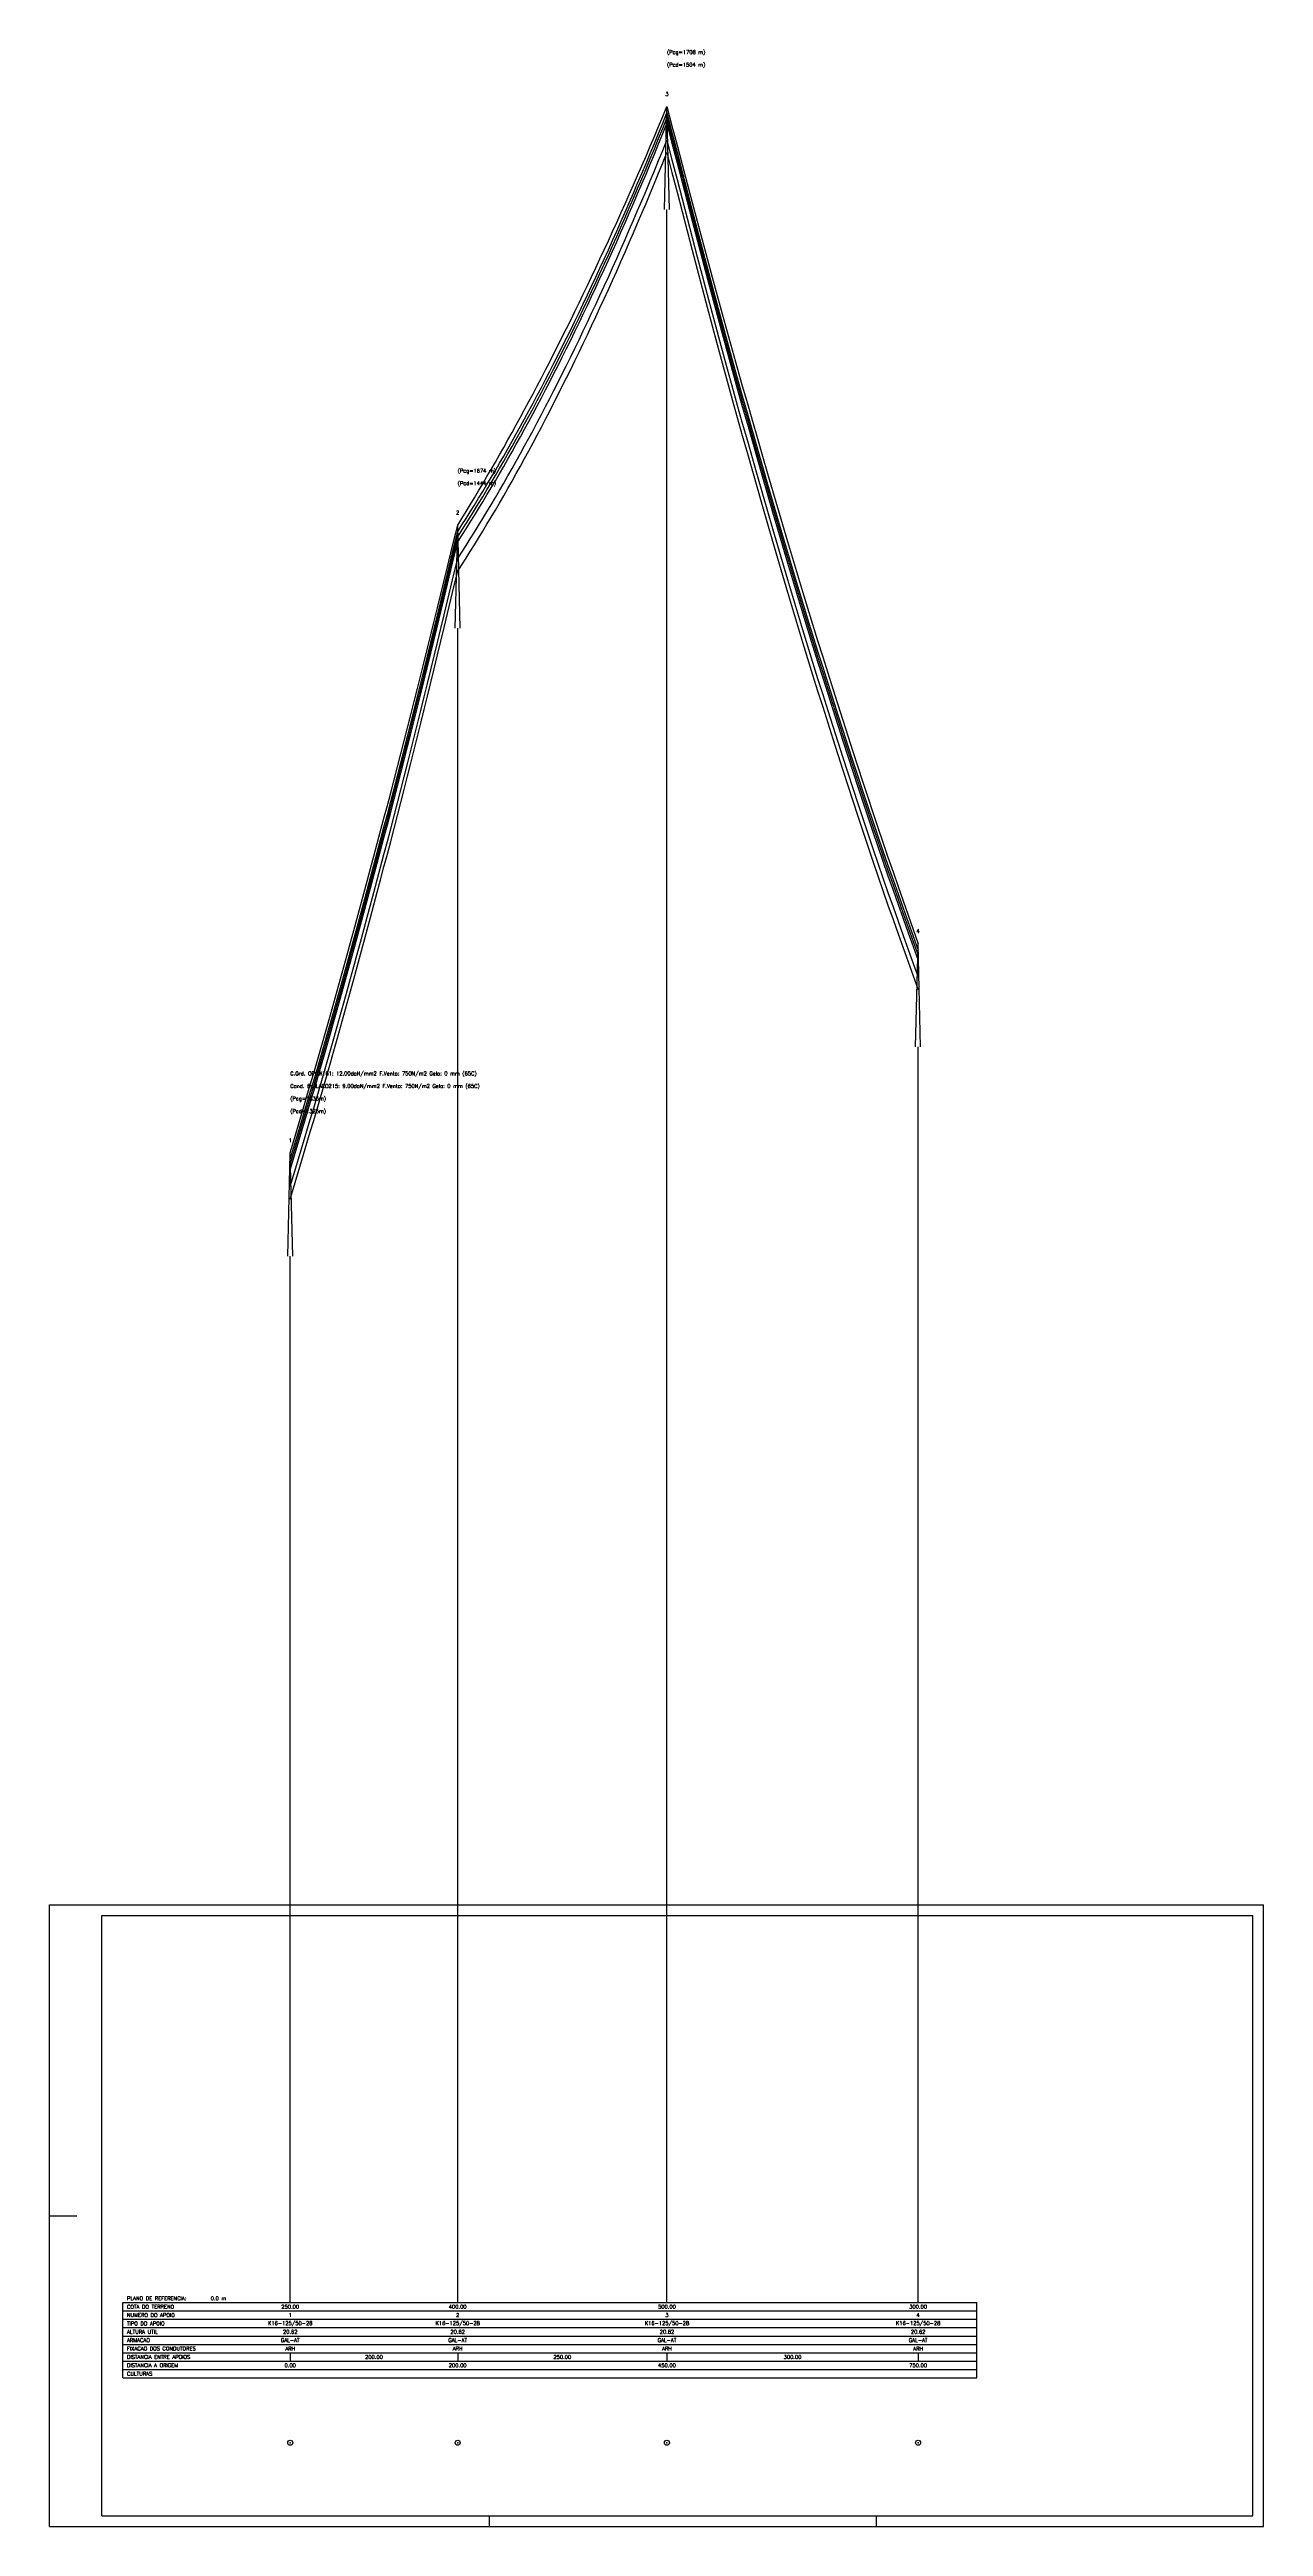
# Model space of a CAD drawing. Extents: x -288 to 1162, y -268 to 2691.
import ezdxf
from ezdxf.enums import TextEntityAlignment as Align

# ---------------------------------------------------------------- set-up
doc = ezdxf.new("R2010")
doc.units = 0
for name, color, linetype in [('legenda_cercadura_exterior', 7, 'CONTINUOUS'), ('legenda_cercadura_interior', 2, 'CONTINUOUS'), ('legenda_guitarra_exterior', 3, 'CONTINUOUS'), ('legenda_guitarra_interior', 7, 'CONTINUOUS'), ('legenda_guitarra_texto', 7, 'CONTINUOUS'), ('perfil_cabos', 7, 'CONTINUOUS'), ('perfil_curva_1', 90, 'CONTINUOUS'), ('perfil_curva_2', 20, 'CONTINUOUS'), ('perfil_postes', 4, 'CONTINUOUS'), ('planta_postes', 3, 'CONTINUOUS')]:
    doc.layers.add(name, color=color, linetype=linetype)
doc.styles.get("Standard").update_dxf_attribs({"font": 'romans'})

# ---------------------------------------------------------------- blocks, each defined once
blk = doc.blocks.new('POSTEBETAO')
at = {"layer": 'PLANTA_POSTES', "color": 0, "linetype": 'CONTINUOUS'}
blk.add_circle((0, 0), 3, dxfattribs=at)

msp = doc.modelspace()

# ---------------------------------------------------------------- linework, layer by layer
at = {"layer": 'LEGENDA_CERCADURA_EXTERIOR', "linetype": 'CONTINUOUS'}
for p, q in [((-287.5, -267.5), (-287.5, 475)), ((-287.5, 475), (1162.5, 475)), ((1162.5, -267.5), (1162.5, 475)), ((-287.5, 103.75), (-255, 103.75)), ((237.5, -255), (237.5, -267.5)), ((700, -255), (700, -267.5)), ((-287.5, -267.5), (1162.5, -267.5))]:
    msp.add_line(p, q, dxfattribs=at)
at = {"layer": 'LEGENDA_CERCADURA_INTERIOR', "linetype": 'CONTINUOUS'}
for p, q in [((-225, -255), (-225, 462.5)), ((-225, 462.5), (1150, 462.5)), ((1150, -255), (1150, 462.5)), ((-225, -255), (1150, -255))]:
    msp.add_line(p, q, dxfattribs=at)
at = {"layer": 'LEGENDA_GUITARRA_EXTERIOR', "linetype": 'CONTINUOUS'}
for p, q in [((-200, 0), (820, 0)), ((-200, -90), (-200, 0)), ((820, -90), (820, 0)), ((-200, -90), (820, -90))]:
    msp.add_line(p, q, dxfattribs=at)
at = {"layer": 'LEGENDA_GUITARRA_INTERIOR', "linetype": 'CONTINUOUS'}
for p, q in [((-200, -10), (820, -10)), ((-200, -20), (820, -20)), ((-200, -30), (820, -30)), ((-200, -40), (820, -40)), ((-200, -50), (820, -50)), ((-200, -60), (820, -60)), ((-200, -70), (820, -70)), ((-200, -80), (820, -80))]:
    msp.add_line(p, q, dxfattribs=at)
at = {"layer": 'LEGENDA_GUITARRA_TEXTO', "linetype": 'CONTINUOUS'}
for p, q in [((450, 0), (450, 2500)), ((200, 0), (200, 2000)), ((750, 0), (750, 1500)), ((0, 0), (0, 1250)), ((0, -60), (0, -70)), ((200, -60), (200, -70)), ((450, -60), (450, -70)), ((750, -60), (750, -70))]:
    msp.add_line(p, q, dxfattribs=at)
at = {"layer": 'PERFIL_CABOS'}
for points in [[(200, 2123.15), (205, 2131.196), (210, 2139.32), (215, 2147.523), (220, 2155.805), (225, 2164.165), (230, 2172.604), (235, 2181.122), (240, 2189.718), (245, 2198.394), (250, 2207.149), (255, 2215.983), (260, 2224.896), (265, 2233.888), (270, 2242.96), (275, 2252.111), (280, 2261.342), (285, 2270.653), (290, 2280.043), (295, 2289.513), (300, 2299.063), (305, 2308.692), (310, 2318.402), (315, 2328.192), (320, 2338.063), (325, 2348.013), (330, 2358.044), (335, 2368.155), (340, 2378.347), (345, 2388.62), (350, 2398.974), (355, 2409.408), (360, 2419.923), (365, 2430.519), (370, 2441.197), (375, 2451.955), (380, 2462.795), (385, 2473.717), (390, 2484.72), (395, 2495.804), (400, 2506.971), (405, 2518.219), (410, 2529.549), (415, 2540.961), (420, 2552.455), (425, 2564.031), (430, 2575.69), (435, 2587.431), (440, 2599.255), (445, 2611.161), (450, 2623.15)], [(200, 2115.6), (205, 2123.337), (210, 2131.164), (215, 2139.082), (220, 2147.091), (225, 2155.191), (230, 2163.382), (235, 2171.664), (240, 2180.037), (245, 2188.502), (250, 2197.058), (255, 2205.706), (260, 2214.445), (265, 2223.277), (270, 2232.2), (275, 2241.215), (280, 2250.322), (285, 2259.521), (290, 2268.813), (295, 2278.197), (300, 2287.673), (305, 2297.242), (310, 2306.904), (315, 2316.659), (320, 2326.507), (325, 2336.448), (330, 2346.482), (335, 2356.61), (340, 2366.831), (345, 2377.145), (350, 2387.553), (355, 2398.056), (360, 2408.652), (365, 2419.342), (370, 2430.126), (375, 2441.005), (380, 2451.978), (385, 2463.046), (390, 2474.209), (395, 2485.466), (400, 2496.819), (405, 2508.266), (410, 2519.809), (415, 2531.448), (420, 2543.182), (425, 2555.011), (430, 2566.937), (435, 2578.958), (440, 2591.076), (445, 2603.29), (450, 2615.6)], [(200, 2109.35), (205, 2117.087), (210, 2124.914), (215, 2132.832), (220, 2140.841), (225, 2148.941), (230, 2157.132), (235, 2165.414), (240, 2173.787), (245, 2182.252), (250, 2190.808), (255, 2199.456), (260, 2208.195), (265, 2217.027), (270, 2225.95), (275, 2234.965), (280, 2244.072), (285, 2253.271), (290, 2262.563), (295, 2271.947), (300, 2281.423), (305, 2290.992), (310, 2300.654), (315, 2310.409), (320, 2320.257), (325, 2330.198), (330, 2340.232), (335, 2350.36), (340, 2360.581), (345, 2370.895), (350, 2381.303), (355, 2391.806), (360, 2402.402), (365, 2413.092), (370, 2423.876), (375, 2434.755), (380, 2445.728), (385, 2456.796), (390, 2467.959), (395, 2479.216), (400, 2490.569), (405, 2502.016), (410, 2513.559), (415, 2525.198), (420, 2536.932), (425, 2548.761), (430, 2560.687), (435, 2572.708), (440, 2584.826), (445, 2597.04), (450, 2609.35)], [(450, 2623.15), (456, 2599.996), (462, 2576.975), (468, 2554.087), (474, 2531.331), (480, 2508.707), (486, 2486.216), (492, 2463.855), (498, 2441.626), (504, 2419.528), (510, 2397.561), (516, 2375.724), (522, 2354.018), (528, 2332.441), (534, 2310.994), (540, 2289.677), (546, 2268.488), (552, 2247.429), (558, 2226.498), (564, 2205.695), (570, 2185.021), (576, 2164.474), (582, 2144.055), (588, 2123.764), (594, 2103.599), (600, 2083.562), (606, 2063.651), (612, 2043.866), (618, 2024.207), (624, 2004.675), (630, 1985.268), (636, 1965.986), (642, 1946.829), (648, 1927.798), (654, 1908.891), (660, 1890.108), (666, 1871.45), (672, 1852.916), (678, 1834.505), (684, 1816.218), (690, 1798.054), (696, 1780.014), (702, 1762.096), (708, 1744.301), (714, 1726.628), (720, 1709.077), (726, 1691.649), (732, 1674.342), (738, 1657.157), (744, 1640.093), (750, 1623.15)], [(450, 2615.6), (456, 2592.009), (462, 2568.57), (468, 2545.283), (474, 2522.147), (480, 2499.163), (486, 2476.329), (492, 2453.645), (498, 2431.111), (504, 2408.726), (510, 2386.491), (516, 2364.404), (522, 2342.466), (528, 2320.677), (534, 2299.034), (540, 2277.54), (546, 2256.192), (552, 2234.991), (558, 2213.937), (564, 2193.029), (570, 2172.266), (576, 2151.649), (582, 2131.177), (588, 2110.849), (594, 2090.666), (600, 2070.628), (606, 2050.733), (612, 2030.981), (618, 2011.373), (624, 1991.907), (630, 1972.584), (636, 1953.403), (642, 1934.364), (648, 1915.467), (654, 1896.711), (660, 1878.096), (666, 1859.622), (672, 1841.289), (678, 1823.095), (684, 1805.041), (690, 1787.127), (696, 1769.352), (702, 1751.716), (708, 1734.219), (714, 1716.861), (720, 1699.64), (726, 1682.557), (732, 1665.612), (738, 1648.804), (744, 1632.134), (750, 1615.6)], [(450, 2609.35), (456, 2585.759), (462, 2562.32), (468, 2539.033), (474, 2515.897), (480, 2492.913), (486, 2470.079), (492, 2447.395), (498, 2424.861), (504, 2402.476), (510, 2380.241), (516, 2358.154), (522, 2336.216), (528, 2314.427), (534, 2292.784), (540, 2271.29), (546, 2249.942), (552, 2228.741), (558, 2207.687), (564, 2186.779), (570, 2166.016), (576, 2145.399), (582, 2124.927), (588, 2104.599), (594, 2084.416), (600, 2064.378), (606, 2044.483), (612, 2024.731), (618, 2005.123), (624, 1985.657), (630, 1966.334), (636, 1947.153), (642, 1928.114), (648, 1909.217), (654, 1890.461), (660, 1871.846), (666, 1853.372), (672, 1835.039), (678, 1816.845), (684, 1798.791), (690, 1780.877), (696, 1763.102), (702, 1745.466), (708, 1727.969), (714, 1710.611), (720, 1693.39), (726, 1676.307), (732, 1659.362), (738, 1642.554), (744, 1625.884), (750, 1609.35)], [(200, 2103.1), (205, 2110.837), (210, 2118.664), (215, 2126.582), (220, 2134.591), (225, 2142.691), (230, 2150.882), (235, 2159.164), (240, 2167.537), (245, 2176.002), (250, 2184.558), (255, 2193.206), (260, 2201.945), (265, 2210.777), (270, 2219.7), (275, 2228.715), (280, 2237.822), (285, 2247.021), (290, 2256.313), (295, 2265.697), (300, 2275.173), (305, 2284.742), (310, 2294.404), (315, 2304.159), (320, 2314.007), (325, 2323.948), (330, 2333.982), (335, 2344.11), (340, 2354.331), (345, 2364.645), (350, 2375.053), (355, 2385.556), (360, 2396.152), (365, 2406.842), (370, 2417.626), (375, 2428.505), (380, 2439.478), (385, 2450.546), (390, 2461.709), (395, 2472.966), (400, 2484.319), (405, 2495.766), (410, 2507.309), (415, 2518.948), (420, 2530.682), (425, 2542.511), (430, 2554.437), (435, 2566.458), (440, 2578.576), (445, 2590.79), (450, 2603.1)], [(450, 2603.1), (456, 2579.509), (462, 2556.07), (468, 2532.783), (474, 2509.647), (480, 2486.663), (486, 2463.829), (492, 2441.145), (498, 2418.611), (504, 2396.226), (510, 2373.991), (516, 2351.904), (522, 2329.966), (528, 2308.177), (534, 2286.534), (540, 2265.04), (546, 2243.692), (552, 2222.491), (558, 2201.437), (564, 2180.529), (570, 2159.766), (576, 2139.149), (582, 2118.677), (588, 2098.349), (594, 2078.166), (600, 2058.128), (606, 2038.233), (612, 2018.481), (618, 1998.873), (624, 1979.407), (630, 1960.084), (636, 1940.903), (642, 1921.864), (648, 1902.967), (654, 1884.211), (660, 1865.596), (666, 1847.122), (672, 1828.789), (678, 1810.595), (684, 1792.541), (690, 1774.627), (696, 1756.852), (702, 1739.216), (708, 1721.719), (714, 1704.361), (720, 1687.14), (726, 1670.057), (732, 1653.112), (738, 1636.304), (744, 1619.634), (750, 1603.1)], [(0, 1373.15), (4, 1386.571), (8, 1400.056), (12, 1413.603), (16, 1427.214), (20, 1440.887), (24, 1454.624), (28, 1468.424), (32, 1482.288), (36, 1496.215), (40, 1510.206), (44, 1524.26), (48, 1538.378), (52, 1552.561), (56, 1566.807), (60, 1581.117), (64, 1595.492), (68, 1609.93), (72, 1624.434), (76, 1639.001), (80, 1653.634), (84, 1668.331), (88, 1683.092), (92, 1697.919), (96, 1712.811), (100, 1727.768), (104, 1742.79), (108, 1757.877), (112, 1773.03), (116, 1788.248), (120, 1803.532), (124, 1818.881), (128, 1834.296), (132, 1849.778), (136, 1865.325), (140, 1880.939), (144, 1896.618), (148, 1912.364), (152, 1928.177), (156, 1944.056), (160, 1960.002), (164, 1976.014), (168, 1992.093), (172, 2008.24), (176, 2024.453), (180, 2040.734), (184, 2057.082), (188, 2073.498), (192, 2089.981), (196, 2106.531), (200, 2123.15)], [(0, 1365.6), (4, 1378.776), (8, 1392.025), (12, 1405.347), (16, 1418.74), (20, 1432.207), (24, 1445.747), (28, 1459.359), (32, 1473.045), (36, 1486.804), (40, 1500.636), (44, 1514.541), (48, 1528.521), (52, 1542.574), (56, 1556.701), (60, 1570.901), (64, 1585.176), (68, 1599.526), (72, 1613.949), (76, 1628.448), (80, 1643.02), (84, 1657.668), (88, 1672.39), (92, 1687.188), (96, 1702.061), (100, 1717.009), (104, 1732.032), (108, 1747.131), (112, 1762.306), (116, 1777.557), (120, 1792.884), (124, 1808.287), (128, 1823.766), (132, 1839.321), (136, 1854.953), (140, 1870.662), (144, 1886.448), (148, 1902.311), (152, 1918.251), (156, 1934.268), (160, 1950.362), (164, 1966.535), (168, 1982.784), (172, 1999.112), (176, 2015.518), (180, 2032.002), (184, 2048.564), (188, 2065.205), (192, 2081.925), (196, 2098.723), (200, 2115.6)], [(0, 1359.35), (4, 1372.526), (8, 1385.775), (12, 1399.097), (16, 1412.49), (20, 1425.957), (24, 1439.497), (28, 1453.109), (32, 1466.795), (36, 1480.554), (40, 1494.386), (44, 1508.291), (48, 1522.271), (52, 1536.324), (56, 1550.451), (60, 1564.651), (64, 1578.926), (68, 1593.276), (72, 1607.699), (76, 1622.198), (80, 1636.77), (84, 1651.418), (88, 1666.14), (92, 1680.938), (96, 1695.811), (100, 1710.759), (104, 1725.782), (108, 1740.881), (112, 1756.056), (116, 1771.307), (120, 1786.634), (124, 1802.037), (128, 1817.516), (132, 1833.071), (136, 1848.703), (140, 1864.412), (144, 1880.198), (148, 1896.061), (152, 1912.001), (156, 1928.018), (160, 1944.112), (164, 1960.285), (168, 1976.534), (172, 1992.862), (176, 2009.268), (180, 2025.752), (184, 2042.314), (188, 2058.955), (192, 2075.675), (196, 2092.473), (200, 2109.35)], [(0, 1353.1), (4, 1366.276), (8, 1379.525), (12, 1392.847), (16, 1406.24), (20, 1419.707), (24, 1433.247), (28, 1446.859), (32, 1460.545), (36, 1474.304), (40, 1488.136), (44, 1502.041), (48, 1516.021), (52, 1530.074), (56, 1544.201), (60, 1558.401), (64, 1572.676), (68, 1587.026), (72, 1601.449), (76, 1615.948), (80, 1630.52), (84, 1645.168), (88, 1659.89), (92, 1674.688), (96, 1689.561), (100, 1704.509), (104, 1719.532), (108, 1734.631), (112, 1749.806), (116, 1765.057), (120, 1780.384), (124, 1795.787), (128, 1811.266), (132, 1826.821), (136, 1842.453), (140, 1858.162), (144, 1873.948), (148, 1889.811), (152, 1905.751), (156, 1921.768), (160, 1937.862), (164, 1954.035), (168, 1970.284), (172, 1986.612), (176, 2003.018), (180, 2019.502), (184, 2036.064), (188, 2052.705), (192, 2069.425), (196, 2086.223), (200, 2103.1)]]:
    msp.add_lwpolyline(points, dxfattribs=at)
at = {"layer": 'PERFIL_CURVA_1'}
for points in [[(200, 2083.1), (205, 2090.837), (210, 2098.664), (215, 2106.582), (220, 2114.591), (225, 2122.691), (230, 2130.882), (235, 2139.164), (240, 2147.537), (245, 2156.002), (250, 2164.558), (255, 2173.206), (260, 2181.945), (265, 2190.777), (270, 2199.7), (275, 2208.715), (280, 2217.822), (285, 2227.021), (290, 2236.313), (295, 2245.697), (300, 2255.173), (305, 2264.742), (310, 2274.404), (315, 2284.159), (320, 2294.007), (325, 2303.948), (330, 2313.982), (335, 2324.11), (340, 2334.331), (345, 2344.645), (350, 2355.053), (355, 2365.556), (360, 2376.152), (365, 2386.842), (370, 2397.626), (375, 2408.505), (380, 2419.478), (385, 2430.546), (390, 2441.709), (395, 2452.966), (400, 2464.319), (405, 2475.766), (410, 2487.309), (415, 2498.948), (420, 2510.682), (425, 2522.511), (430, 2534.437), (435, 2546.458), (440, 2558.576), (445, 2570.79), (450, 2583.1)], [(450, 2583.1), (456, 2559.509), (462, 2536.07), (468, 2512.783), (474, 2489.647), (480, 2466.663), (486, 2443.829), (492, 2421.145), (498, 2398.611), (504, 2376.226), (510, 2353.991), (516, 2331.904), (522, 2309.966), (528, 2288.177), (534, 2266.534), (540, 2245.04), (546, 2223.692), (552, 2202.491), (558, 2181.437), (564, 2160.529), (570, 2139.766), (576, 2119.149), (582, 2098.677), (588, 2078.349), (594, 2058.166), (600, 2038.128), (606, 2018.233), (612, 1998.481), (618, 1978.873), (624, 1959.407), (630, 1940.084), (636, 1920.903), (642, 1901.864), (648, 1882.967), (654, 1864.211), (660, 1845.596), (666, 1827.122), (672, 1808.789), (678, 1790.595), (684, 1772.541), (690, 1754.627), (696, 1736.852), (702, 1719.216), (708, 1701.719), (714, 1684.361), (720, 1667.14), (726, 1650.057), (732, 1633.112), (738, 1616.304), (744, 1599.634), (750, 1583.1)], [(0, 1333.1), (4, 1346.276), (8, 1359.525), (12, 1372.847), (16, 1386.24), (20, 1399.707), (24, 1413.247), (28, 1426.859), (32, 1440.545), (36, 1454.304), (40, 1468.136), (44, 1482.041), (48, 1496.021), (52, 1510.074), (56, 1524.201), (60, 1538.401), (64, 1552.676), (68, 1567.026), (72, 1581.449), (76, 1595.948), (80, 1610.52), (84, 1625.168), (88, 1639.89), (92, 1654.688), (96, 1669.561), (100, 1684.509), (104, 1699.532), (108, 1714.631), (112, 1729.806), (116, 1745.057), (120, 1760.384), (124, 1775.787), (128, 1791.266), (132, 1806.821), (136, 1822.453), (140, 1838.162), (144, 1853.948), (148, 1869.811), (152, 1885.751), (156, 1901.768), (160, 1917.862), (164, 1934.035), (168, 1950.284), (172, 1966.612), (176, 1983.018), (180, 1999.502), (184, 2016.064), (188, 2032.705), (192, 2049.425), (196, 2066.223), (200, 2083.1)]]:
    msp.add_lwpolyline(points, dxfattribs=at)
at = {"layer": 'PERFIL_CURVA_2'}
for points in [[(200, 2068.1), (205, 2075.837), (210, 2083.664), (215, 2091.582), (220, 2099.591), (225, 2107.691), (230, 2115.882), (235, 2124.164), (240, 2132.537), (245, 2141.002), (250, 2149.558), (255, 2158.206), (260, 2166.945), (265, 2175.777), (270, 2184.7), (275, 2193.715), (280, 2202.822), (285, 2212.021), (290, 2221.313), (295, 2230.697), (300, 2240.173), (305, 2249.742), (310, 2259.404), (315, 2269.159), (320, 2279.007), (325, 2288.948), (330, 2298.982), (335, 2309.11), (340, 2319.331), (345, 2329.645), (350, 2340.053), (355, 2350.556), (360, 2361.152), (365, 2371.842), (370, 2382.626), (375, 2393.505), (380, 2404.478), (385, 2415.546), (390, 2426.709), (395, 2437.966), (400, 2449.319), (405, 2460.766), (410, 2472.309), (415, 2483.948), (420, 2495.682), (425, 2507.511), (430, 2519.437), (435, 2531.458), (440, 2543.576), (445, 2555.79), (450, 2568.1)], [(450, 2568.1), (456, 2544.509), (462, 2521.07), (468, 2497.783), (474, 2474.647), (480, 2451.663), (486, 2428.829), (492, 2406.145), (498, 2383.611), (504, 2361.226), (510, 2338.991), (516, 2316.904), (522, 2294.966), (528, 2273.177), (534, 2251.534), (540, 2230.04), (546, 2208.692), (552, 2187.491), (558, 2166.437), (564, 2145.529), (570, 2124.766), (576, 2104.149), (582, 2083.677), (588, 2063.349), (594, 2043.166), (600, 2023.128), (606, 2003.233), (612, 1983.481), (618, 1963.873), (624, 1944.407), (630, 1925.084), (636, 1905.903), (642, 1886.864), (648, 1867.967), (654, 1849.211), (660, 1830.596), (666, 1812.122), (672, 1793.789), (678, 1775.595), (684, 1757.541), (690, 1739.627), (696, 1721.852), (702, 1704.216), (708, 1686.719), (714, 1669.361), (720, 1652.14), (726, 1635.057), (732, 1618.112), (738, 1601.304), (744, 1584.634), (750, 1568.1)], [(0, 1318.1), (4, 1331.276), (8, 1344.525), (12, 1357.847), (16, 1371.24), (20, 1384.707), (24, 1398.247), (28, 1411.859), (32, 1425.545), (36, 1439.304), (40, 1453.136), (44, 1467.041), (48, 1481.021), (52, 1495.074), (56, 1509.201), (60, 1523.401), (64, 1537.676), (68, 1552.026), (72, 1566.449), (76, 1580.948), (80, 1595.52), (84, 1610.168), (88, 1624.89), (92, 1639.688), (96, 1654.561), (100, 1669.509), (104, 1684.532), (108, 1699.631), (112, 1714.806), (116, 1730.057), (120, 1745.384), (124, 1760.787), (128, 1776.266), (132, 1791.821), (136, 1807.453), (140, 1823.162), (144, 1838.948), (148, 1854.811), (152, 1870.751), (156, 1886.768), (160, 1902.862), (164, 1919.035), (168, 1935.284), (172, 1951.612), (176, 1968.018), (180, 1984.502), (184, 2001.064), (188, 2017.705), (192, 2034.425), (196, 2051.223), (200, 2068.1)]]:
    msp.add_lwpolyline(points, dxfattribs=at)
at = {"layer": 'PERFIL_POSTES', "linetype": 'CONTINUOUS'}
for p, q in [((447, 2500), (450, 2622.5)), ((450, 2622.5), (450, 2623.15)), ((453, 2500), (450, 2622.5)), ((197, 2000), (200, 2122.5)), ((200, 2122.5), (200, 2123.15)), ((203, 2000), (200, 2122.5)), ((747, 1500), (750, 1622.5)), ((750, 1622.5), (750, 1623.15)), ((753, 1500), (750, 1622.5)), ((-3, 1250), (0, 1372.5)), ((0, 1372.5), (0, 1373.15)), ((3, 1250), (0, 1372.5))]:
    msp.add_line(p, q, dxfattribs=at)
at = {"layer": 'PERFIL_POSTES'}
for p in [(450, 2603.1), (450, 2603.1), (200, 2103.1), (200, 2103.1), (750, 1603.1), (750, 1603.1), (0, 1353.1), (0, 1353.1)]:
    msp.add_point(p, dxfattribs=at)
at = {"layer": 'PLANTA_POSTES'}
for p in [(0, -167.5), (200, -167.5), (450, -167.5), (750, -167.5)]:
    msp.add_point(p, dxfattribs=at)

# ---------------------------------------------------------------- block references
for p in [(0, -167.5), (200, -167.5), (450, -167.5), (750, -167.5)]:
    msp.add_blockref('POSTEBETAO', p, dxfattribs=at)

# ---------------------------------------------------------------- texts
at = {"layer": 'LEGENDA_GUITARRA_TEXTO'}
for s, p in [('PLANO DE REFERENCIA:', (-195, 5)), ('0.0 m', (-95, 5)), ('TIPO DO APOIO', (-195, -25)), ('COTA DO TERRENO', (-195, -5)), ('NUMERO DO APOIO', (-195, -15)), ('ALTURA UTIL', (-195, -35)), ('ARMACAO', (-195, -45)), ('FIXACAO DOS CONDUTORES', (-195, -55)), ('CULTURAS', (-195, -85)), ('DISTANCIA ENTRE APOIOS', (-195, -65)), ('DISTANCIA A ORIGEM', (-195, -75))]:
    msp.add_text(s, height=4.5, dxfattribs=at).set_placement(p, align=Align.MIDDLE_LEFT)
for s, p in [('K16-125/50-28', (0, -25)), ('250.00', (0, -5)), ('1', (0, -15)), ('K16-125/50-28', (200, -25)), ('400.00', (200, -5)), ('2', (200, -15)), ('K16-125/50-28', (450, -25)), ('500.00', (450, -5)), ('3', (450, -15)), ('K16-125/50-28', (750, -25)), ('300.00', (750, -5)), ('4', (750, -15)), ('GAL-AT', (0, -45)), ('20.62', (0, -35)), ('ARH', (0, -55)), ('GAL-AT', (200, -45)), ('20.62', (200, -35)), ('ARH', (200, -55)), ('GAL-AT', (450, -45)), ('20.62', (450, -35)), ('ARH', (450, -55)), ('GAL-AT', (750, -45)), ('20.62', (750, -35)), ('ARH', (750, -55)), ('0.00', (0, -75)), ('200.00', (100, -65)), ('200.00', (200, -75)), ('250.00', (325, -65)), ('450.00', (450, -75)), ('300.00', (600, -65)), ('750.00', (750, -75))]:
    msp.add_text(s, height=4.5, dxfattribs=at).set_placement(p, align=Align.MIDDLE)
at = {"layer": 'PERFIL_CABOS'}
for s, p in [('(Pcg=1708 m)', (450, 2688.15)), ('(Pcd=1504 m)', (450, 2673.15)), ('(Pcg=1674 m)', (200, 2188.15)), ('(Pcd=1444 m)', (200, 2173.15)), ('C.Grd. OPGW161: 12.00daN/mm2 F.Vento: 750N/m2 Gelo: 0 mm (65C)', (0, 1468.15)), ('Cond. 6xALACO215: 9.00daN/mm2 F.Vento: 750N/m2 Gelo: 0 mm (65C)', (0, 1453.15)), ('(Pcg=1533m)', (0, 1438.15)), ('(Pcd=1325m)', (0, 1423.15))]:
    msp.add_text(s, height=4.5, dxfattribs=at).set_placement(p, align=Align.MIDDLE_LEFT)
at = {"layer": 'PERFIL_POSTES'}
for s, p in [('3', (450, 2638.15)), ('2', (200, 2138.15)), ('4', (750, 1638.15)), ('1', (0, 1388.15))]:
    msp.add_text(s, height=4.5, dxfattribs=at).set_placement(p, align=Align.MIDDLE)

doc.saveas('drawing.dxf')
